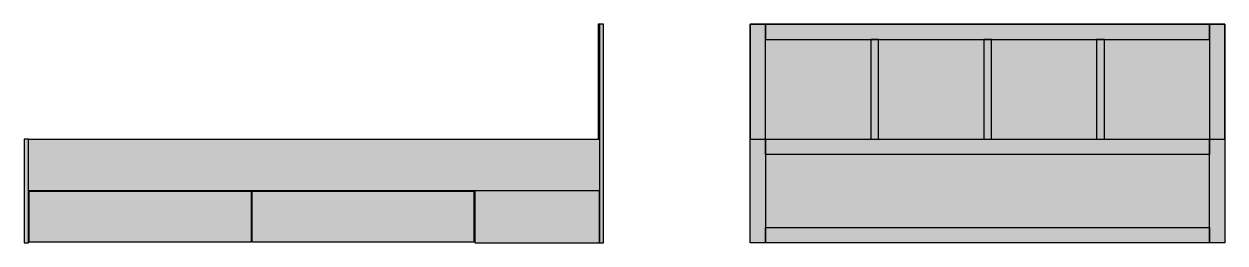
# Model space of a CAD drawing. Header units: millimetres. Extents: x 1713 to 34496, y -3951 to 9799.
# Drawn here: x 21080 to 25738, y 6036 to 6886 of the extents above; entities that cross this region are included whole.
import ezdxf

# ---------------------------------------------------------------- set-up
doc = ezdxf.new("R2010")
doc.units = ezdxf.units.MM

msp = doc.modelspace()

# ---------------------------------------------------------------- hatches: boundary and pattern name
h = msp.add_hatch(color=34)
h.dxf.hatch_style = 1
h.paths.add_polyline_path([(23312.293, 6885.887), (23307.293, 6885.887), (23307.293, 6438.887), (23312.293, 6438.887)])
h = msp.add_hatch(color=41)
h.dxf.hatch_style = 1
h.paths.add_polyline_path([(23328.293, 6035.887), (23328.293, 6885.887), (23312.293, 6885.887), (23312.293, 6035.887)])
h = msp.add_hatch(color=34)
h.dxf.hatch_style = 1
h.paths.add_polyline_path([(23896.493, 6885.887), (23896.493, 6438.887), (23956.493, 6438.887), (23956.493, 6885.887)])
h = msp.add_hatch(color=41)
h.dxf.hatch_style = 1
h.paths.add_polyline_path([(23896.493, 6035.887), (23896.493, 6885.887), (25738.493, 6885.887), (25738.493, 6035.887)])
h = msp.add_hatch(color=34)
h.dxf.hatch_style = 1
h.paths.add_polyline_path([(23956.493, 6825.887), (25678.493, 6825.887), (25678.493, 6885.887), (23956.493, 6885.887)])
h = msp.add_hatch(color=34)
h.dxf.hatch_style = 1
h.paths.add_polyline_path([(25678.493, 6885.887), (25678.493, 6438.887), (25738.493, 6438.887), (25738.493, 6885.887)])
h = msp.add_hatch(color=34)
h.dxf.hatch_style = 1
h.paths.add_polyline_path([(24364.493, 6825.887), (24364.493, 6438.887), (24394.493, 6438.887), (24394.493, 6825.887)])
h = msp.add_hatch(color=34)
h.dxf.hatch_style = 1
h.paths.add_polyline_path([(24802.493, 6825.887), (24802.493, 6438.887), (24832.493, 6438.887), (24832.493, 6825.887)])
h = msp.add_hatch(color=34)
h.dxf.hatch_style = 1
h.paths.add_polyline_path([(25240.493, 6825.887), (25240.493, 6438.887), (25270.493, 6438.887), (25270.493, 6825.887)])
h = msp.add_hatch(color=41)
h.dxf.hatch_style = 1
h.paths.add_polyline_path([(21079.793, 6438.887), (21079.793, 6035.887), (21097.293, 6035.887), (21097.293, 6438.887)])
h = msp.add_hatch(color=34)
h.dxf.hatch_style = 1
h.paths.add_polyline_path([(23312.293, 6438.887), (23312.293, 6238.887), (21097.293, 6238.887), (21097.293, 6438.887)])
h = msp.add_hatch(color=41)
h.dxf.hatch_style = 1
h.paths.add_polyline_path([(25738.493, 6438.887), (25738.493, 6035.887), (23896.493, 6035.887), (23896.493, 6438.887)])
h = msp.add_hatch(color=34)
h.dxf.hatch_style = 1
h.paths.add_polyline_path([(23896.493, 6438.887), (23956.493, 6438.887), (23956.493, 6035.887), (23896.493, 6035.887)])
h = msp.add_hatch(color=34)
h.dxf.hatch_style = 1
h.paths.add_polyline_path([(23956.493, 6438.887), (25678.493, 6438.887), (25678.493, 6378.887), (23956.493, 6378.887)])
h = msp.add_hatch(color=34)
h.dxf.hatch_style = 1
h.paths.add_polyline_path([(25678.493, 6438.887), (25738.493, 6438.887), (25738.493, 6035.887), (25678.493, 6035.887)])
h = msp.add_hatch(color=41)
h.dxf.hatch_style = 1
h.paths.add_polyline_path([(21100.293, 6235.887), (21961.293, 6236.638), (21961.293, 6039.264), (21100.293, 6038.515)])
h = msp.add_hatch(color=41)
h.dxf.hatch_style = 1
h.paths.add_polyline_path([(21964.293, 6236.638), (22825.293, 6235.885), (22825.293, 6038.511), (21964.293, 6039.264)])
h = msp.add_hatch(color=41)
h.dxf.hatch_style = 1
h.paths.add_polyline_path([(22828.118, 6035.887), (23312.293, 6035.887), (23312.293, 6238.887), (22828.118, 6238.887)])
h = msp.add_hatch(color=34)
h.dxf.hatch_style = 1
h.paths.add_polyline_path([(23956.493, 6095.887), (25678.493, 6095.887), (25678.493, 6035.887), (23956.493, 6035.887)])

# ---------------------------------------------------------------- linework, layer by layer
at = {"color": 43}
msp.add_line((21961.293, 6137.951), (21964.293, 6137.951), dxfattribs=at)
for points in [[(23312.293, 6885.887), (23307.293, 6885.887), (23307.293, 6438.887), (23312.293, 6438.887)], [(23328.293, 6035.887), (23328.293, 6885.887), (23312.293, 6885.887), (23312.293, 6035.887)], [(23896.493, 6035.887), (23896.493, 6885.887), (25738.493, 6885.887), (25738.493, 6035.887)], [(23896.493, 6885.887), (23896.493, 6438.887), (23956.493, 6438.887), (23956.493, 6885.887)], [(23956.493, 6825.887), (25678.493, 6825.887), (25678.493, 6885.887), (23956.493, 6885.887)], [(25678.493, 6885.887), (25678.493, 6438.887), (25738.493, 6438.887), (25738.493, 6885.887)], [(24364.493, 6825.887), (24364.493, 6438.887), (24394.493, 6438.887), (24394.493, 6825.887)], [(24802.493, 6825.887), (24802.493, 6438.887), (24832.493, 6438.887), (24832.493, 6825.887)], [(25240.493, 6825.887), (25240.493, 6438.887), (25270.493, 6438.887), (25270.493, 6825.887)], [(21079.793, 6438.887), (21079.793, 6035.887), (21097.293, 6035.887), (21097.293, 6438.887)], [(23312.293, 6438.887), (23312.293, 6238.887), (21097.293, 6238.887), (21097.293, 6438.887)], [(25738.493, 6438.887), (25738.493, 6035.887), (23896.493, 6035.887), (23896.493, 6438.887)], [(23896.493, 6438.887), (23956.493, 6438.887), (23956.493, 6035.887), (23896.493, 6035.887)], [(23956.493, 6438.887), (25678.493, 6438.887), (25678.493, 6378.887), (23956.493, 6378.887)], [(25678.493, 6438.887), (25738.493, 6438.887), (25738.493, 6035.887), (25678.493, 6035.887)], [(21100.293, 6235.887), (21961.293, 6236.638), (21961.293, 6039.264), (21100.293, 6038.515)], [(21964.293, 6236.638), (22825.293, 6235.885), (22825.293, 6038.511), (21964.293, 6039.264)], [(22828.118, 6035.887), (23312.293, 6035.887), (23312.293, 6238.887), (22828.118, 6238.887)], [(23956.493, 6095.887), (25678.493, 6095.887), (25678.493, 6035.887), (23956.493, 6035.887)]]:
    msp.add_lwpolyline(points, close=True, dxfattribs=at)

doc.saveas('drawing.dxf')
